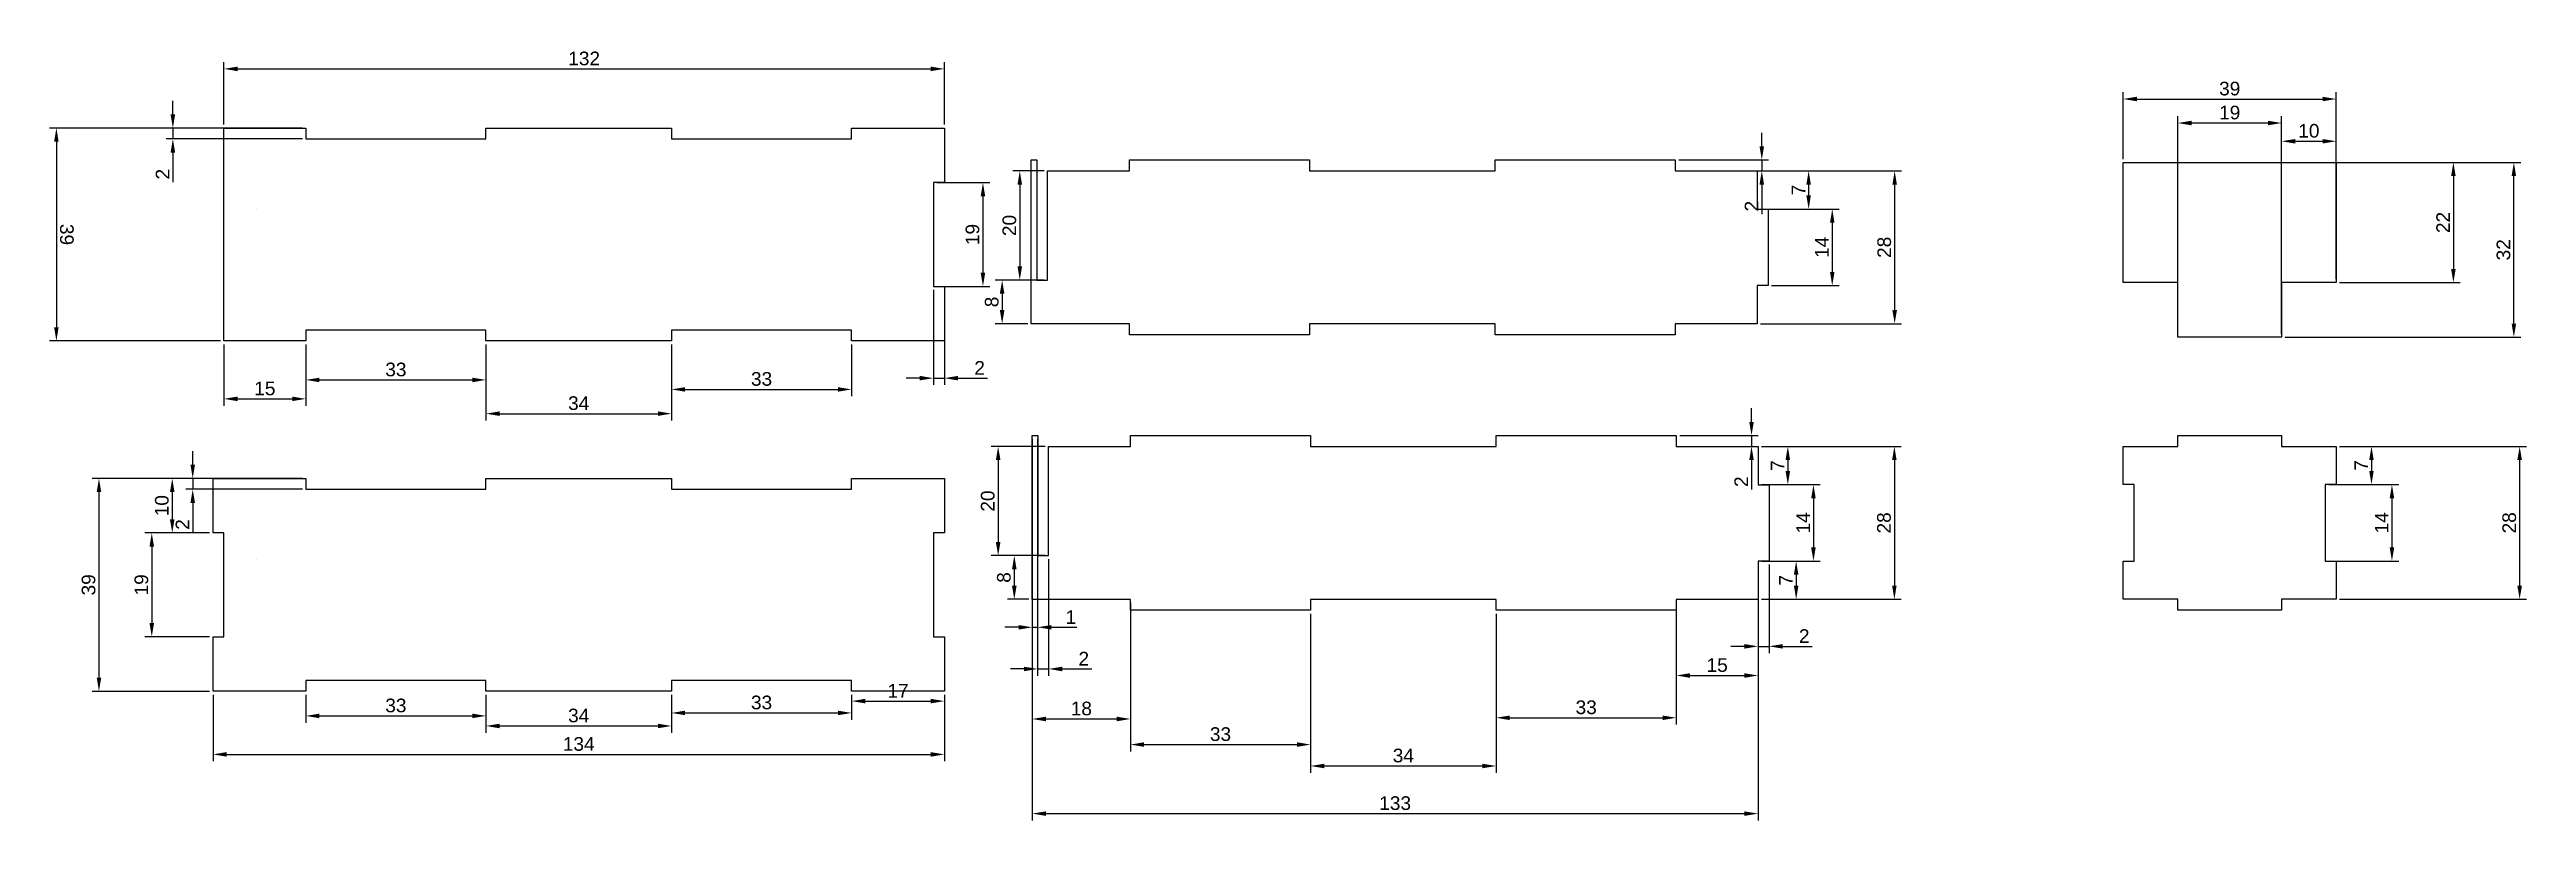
# Model space of a CAD drawing. Header units: millimetres. Extents: x 20 to 474, y 11 to 153.
import ezdxf

# ---------------------------------------------------------------- set-up
doc = ezdxf.new("R2010")
doc.units = ezdxf.units.MM
doc.styles.get("Standard").update_dxf_attribs({"font": 'arial.ttf'})
doc.dimstyles.new('ISO-25', dxfattribs={"dimtxt": 2.5, "dimasz": 2.5, "dimexe": 1.25, "dimexo": 0.625, "dimtad": 1, "dimtxsty": 'Standard', "dimcen": 2.5, "dimadec": 0, "dimazin": 0, "dimtfac": 1, "dimtmove": 0, "dimatfit": 3, "dimfxl": 1, "dimarcsym": 0})

msp = doc.modelspace()

# ---------------------------------------------------------------- blocks, each defined once
blk = doc.blocks.new('*D2')
at = {"color": 0, "lineweight": -2, "transparency": 16777216}
for p, q in [((42.64, 140.8), (42.64, 143.3)), ((66.38, 138.3), (41.39, 138.3)), ((66.38, 136.3), (41.39, 136.3)), ((42.64, 138.3), (42.64, 136.3)), ((42.64, 133.8), (42.64, 128.39))]:
    blk.add_line(p, q, dxfattribs=at)
at = {"color": 0, "transparency": 16777216}
for points in [[(42.22, 140.8), (43.06, 140.8), (42.64, 138.3)], [(42.22, 133.8), (43.06, 133.8), (42.64, 136.3)]]:
    blk.add_solid(points, dxfattribs=at)
at = {"layer": 'Defpoints', "color": 0, "transparency": 16777216}
for p in [(42.64, 136.3), (67, 138.3), (67, 136.3)]:
    blk.add_point(p, dxfattribs=at)
at = {"color": 0, "transparency": 16777216, "insert": (40.76, 129.85), "char_height": 2.5, "attachment_point": 5, "rotation": 90}
blk.add_mtext('2', dxfattribs=at)
blk = doc.blocks.new('*D3')
at = {"color": 0, "lineweight": -2, "transparency": 16777216}
for p, q in [((51.37, 138.3), (20.05, 138.3)), ((21.3, 135.8), (21.3, 101.8)), ((51.38, 99.3), (20.05, 99.3))]:
    blk.add_line(p, q, dxfattribs=at)
at = {"color": 0, "transparency": 16777216}
for points in [[(21.71, 135.8), (20.88, 135.8), (21.3, 138.3)], [(21.71, 101.8), (20.88, 101.8), (21.3, 99.3)]]:
    blk.add_solid(points, dxfattribs=at)
at = {"layer": 'Defpoints', "color": 0, "transparency": 16777216}
for p in [(52, 138.3), (21.3, 99.3), (52, 99.3)]:
    blk.add_point(p, dxfattribs=at)
at = {"color": 0, "transparency": 16777216, "insert": (23.2, 118.8), "char_height": 2.5, "attachment_point": 5, "rotation": 270.0036}
blk.add_mtext('39', dxfattribs=at)
blk = doc.blocks.new('*D4')
at = {"color": 0, "lineweight": -2, "transparency": 16777216}
for p, q in [((182.63, 128.3), (192.31, 128.3)), ((191.06, 125.8), (191.06, 111.8)), ((182.63, 109.3), (192.31, 109.3))]:
    blk.add_line(p, q, dxfattribs=at)
at = {"color": 0, "transparency": 16777216}
for points in [[(190.65, 125.8), (191.48, 125.8), (191.06, 128.3)], [(190.65, 111.8), (191.48, 111.8), (191.06, 109.3)]]:
    blk.add_solid(points, dxfattribs=at)
at = {"layer": 'Defpoints', "color": 0, "transparency": 16777216}
for p in [(182, 128.3), (182, 109.3), (191.06, 109.3)]:
    blk.add_point(p, dxfattribs=at)
at = {"color": 0, "transparency": 16777216, "insert": (189.16, 118.8), "char_height": 2.5, "attachment_point": 5, "rotation": 90}
blk.add_mtext('19', dxfattribs=at)
blk = doc.blocks.new('*D5')
at = {"color": 0, "lineweight": -2, "transparency": 16777216}
for p, q in [((67, 98.67), (67, 90.92)), ((100, 98.67), (100, 90.92)), ((69.5, 92.17), (97.5, 92.17))]:
    blk.add_line(p, q, dxfattribs=at)
at = {"color": 0, "transparency": 16777216}
for points in [[(69.5, 92.58), (69.5, 91.75), (67, 92.17)], [(97.5, 92.58), (97.5, 91.75), (100, 92.17)]]:
    blk.add_solid(points, dxfattribs=at)
at = {"layer": 'Defpoints', "color": 0, "transparency": 16777216}
for p in [(67, 99.3), (100, 99.3), (100, 92.17)]:
    blk.add_point(p, dxfattribs=at)
at = {"color": 0, "transparency": 16777216, "insert": (83.5, 94.07), "char_height": 2.5, "attachment_point": 5}
blk.add_mtext('33', dxfattribs=at)
blk = doc.blocks.new('*D6')
at = {"color": 0, "lineweight": -2, "transparency": 16777216}
for p, q in [((100, 98.67), (100, 84.74)), ((134, 98.67), (134, 84.74)), ((102.5, 85.99), (131.5, 85.99))]:
    blk.add_line(p, q, dxfattribs=at)
at = {"color": 0, "transparency": 16777216}
for points in [[(102.5, 86.41), (102.5, 85.58), (100, 85.99)], [(131.5, 86.41), (131.5, 85.58), (134, 85.99)]]:
    blk.add_solid(points, dxfattribs=at)
at = {"layer": 'Defpoints', "color": 0, "transparency": 16777216}
for p in [(100, 99.3), (134, 99.3), (134, 85.99)]:
    blk.add_point(p, dxfattribs=at)
at = {"color": 0, "transparency": 16777216, "insert": (117, 87.9), "char_height": 2.5, "attachment_point": 5}
blk.add_mtext('34', dxfattribs=at)
blk = doc.blocks.new('*D7')
at = {"color": 0, "lineweight": -2, "transparency": 16777216}
for p, q in [((134, 98.67), (134, 89.18)), ((167, 98.67), (167, 89.18)), ((136.5, 90.43), (164.5, 90.43))]:
    blk.add_line(p, q, dxfattribs=at)
at = {"color": 0, "transparency": 16777216}
for points in [[(136.5, 90.85), (136.5, 90.02), (134, 90.43)], [(164.5, 90.85), (164.5, 90.02), (167, 90.43)]]:
    blk.add_solid(points, dxfattribs=at)
at = {"layer": 'Defpoints', "color": 0, "transparency": 16777216}
for p in [(134, 99.3), (167, 99.3), (167, 90.43)]:
    blk.add_point(p, dxfattribs=at)
at = {"color": 0, "transparency": 16777216, "insert": (150.5, 92.34), "char_height": 2.5, "attachment_point": 5}
blk.add_mtext('33', dxfattribs=at)
blk = doc.blocks.new('*D8')
at = {"color": 0, "lineweight": -2, "transparency": 16777216}
for p, q in [((52, 138.92), (52, 150.38)), ((184, 138.92), (184, 150.38)), ((54.5, 149.13), (181.5, 149.13))]:
    blk.add_line(p, q, dxfattribs=at)
at = {"color": 0, "transparency": 16777216}
for points in [[(54.5, 149.54), (54.5, 148.71), (52, 149.13)], [(181.5, 149.54), (181.5, 148.71), (184, 149.13)]]:
    blk.add_solid(points, dxfattribs=at)
at = {"layer": 'Defpoints', "color": 0, "transparency": 16777216}
for p in [(184, 149.13), (52, 138.3), (184, 138.3)]:
    blk.add_point(p, dxfattribs=at)
at = {"color": 0, "transparency": 16777216, "insert": (118, 151.03), "char_height": 2.5, "attachment_point": 5}
blk.add_mtext('132', dxfattribs=at)
blk = doc.blocks.new('*D9')
at = {"color": 0, "lineweight": -2, "transparency": 16777216}
for p, q in [((52, 98.67), (52, 87.45)), ((67, 98.67), (67, 87.45)), ((54.5, 88.7), (64.5, 88.7))]:
    blk.add_line(p, q, dxfattribs=at)
at = {"color": 0, "transparency": 16777216}
for points in [[(54.5, 89.12), (54.5, 88.28), (52, 88.7)], [(64.5, 89.12), (64.5, 88.28), (67, 88.7)]]:
    blk.add_solid(points, dxfattribs=at)
at = {"layer": 'Defpoints', "color": 0, "transparency": 16777216}
for p in [(52, 99.3), (67, 99.3), (67, 88.7)]:
    blk.add_point(p, dxfattribs=at)
at = {"color": 0, "transparency": 16777216, "insert": (59.5, 90.6), "char_height": 2.5, "attachment_point": 5}
blk.add_mtext('15', dxfattribs=at)
blk = doc.blocks.new('*D10')
at = {"color": 0, "lineweight": -2, "transparency": 16777216}
for p, q in [((182, 108.67), (182, 91.24)), ((184, 108.67), (184, 91.24)), ((179.5, 92.49), (177, 92.49)), ((182, 92.49), (184, 92.49)), ((186.5, 92.49), (191.91, 92.49))]:
    blk.add_line(p, q, dxfattribs=at)
at = {"color": 0, "transparency": 16777216}
for points in [[(179.5, 92.91), (179.5, 92.08), (182, 92.49)], [(186.5, 92.91), (186.5, 92.08), (184, 92.49)]]:
    blk.add_solid(points, dxfattribs=at)
at = {"layer": 'Defpoints', "color": 0, "transparency": 16777216}
for p in [(182, 109.3), (184, 109.3), (184, 92.49)]:
    blk.add_point(p, dxfattribs=at)
at = {"color": 0, "transparency": 16777216, "insert": (190.45, 94.37), "char_height": 2.5, "attachment_point": 5}
blk.add_mtext('2', dxfattribs=at)
blk = doc.blocks.new('*D11')
at = {"color": 0, "lineweight": -2, "transparency": 16777216}
for p, q in [((50, 34.52), (50, 22.34)), ((184, 34.52), (184, 22.34)), ((52.5, 23.59), (181.5, 23.59))]:
    blk.add_line(p, q, dxfattribs=at)
at = {"color": 0, "transparency": 16777216}
for points in [[(52.5, 24.01), (52.5, 23.17), (50, 23.59)], [(181.5, 24.01), (181.5, 23.17), (184, 23.59)]]:
    blk.add_solid(points, dxfattribs=at)
at = {"layer": 'Defpoints', "color": 0, "transparency": 16777216}
for p in [(50, 35.14), (184, 35.14), (184, 23.59)]:
    blk.add_point(p, dxfattribs=at)
at = {"color": 0, "transparency": 16777216, "insert": (117, 25.49), "char_height": 2.5, "attachment_point": 5}
blk.add_mtext('134', dxfattribs=at)
blk = doc.blocks.new('*D12')
at = {"color": 0, "lineweight": -2, "transparency": 16777216}
for p, q in [((67, 34.52), (67, 29.39)), ((100, 34.52), (100, 29.39)), ((69.5, 30.64), (97.5, 30.64))]:
    blk.add_line(p, q, dxfattribs=at)
at = {"color": 0, "transparency": 16777216}
for points in [[(69.5, 31.06), (69.5, 30.22), (67, 30.64)], [(97.5, 31.06), (97.5, 30.22), (100, 30.64)]]:
    blk.add_solid(points, dxfattribs=at)
at = {"layer": 'Defpoints', "color": 0, "transparency": 16777216}
for p in [(67, 35.14), (100, 35.14), (100, 30.64)]:
    blk.add_point(p, dxfattribs=at)
at = {"color": 0, "transparency": 16777216, "insert": (83.5, 32.54), "char_height": 2.5, "attachment_point": 5}
blk.add_mtext('33', dxfattribs=at)
blk = doc.blocks.new('*D13')
at = {"color": 0, "lineweight": -2, "transparency": 16777216}
for p, q in [((100, 34.52), (100, 27.55)), ((134, 34.52), (134, 27.55)), ((102.5, 28.8), (131.5, 28.8))]:
    blk.add_line(p, q, dxfattribs=at)
at = {"color": 0, "transparency": 16777216}
for points in [[(102.5, 29.21), (102.5, 28.38), (100, 28.8)], [(131.5, 29.21), (131.5, 28.38), (134, 28.8)]]:
    blk.add_solid(points, dxfattribs=at)
at = {"layer": 'Defpoints', "color": 0, "transparency": 16777216}
for p in [(100, 35.14), (134, 35.14), (134, 28.8)]:
    blk.add_point(p, dxfattribs=at)
at = {"color": 0, "transparency": 16777216, "insert": (117, 30.7), "char_height": 2.5, "attachment_point": 5}
blk.add_mtext('34', dxfattribs=at)
blk = doc.blocks.new('*D14')
at = {"color": 0, "lineweight": -2, "transparency": 16777216}
for p, q in [((134, 34.52), (134, 29.93)), ((167, 34.52), (167, 29.93)), ((136.5, 31.18), (164.5, 31.18))]:
    blk.add_line(p, q, dxfattribs=at)
at = {"color": 0, "transparency": 16777216}
for points in [[(136.5, 31.6), (136.5, 30.77), (134, 31.18)], [(164.5, 31.6), (164.5, 30.77), (167, 31.18)]]:
    blk.add_solid(points, dxfattribs=at)
at = {"layer": 'Defpoints', "color": 0, "transparency": 16777216}
for p in [(134, 35.14), (167, 35.14), (167, 31.18)]:
    blk.add_point(p, dxfattribs=at)
at = {"color": 0, "transparency": 16777216, "insert": (150.5, 33.09), "char_height": 2.5, "attachment_point": 5}
blk.add_mtext('33', dxfattribs=at)
blk = doc.blocks.new('*D15')
at = {"color": 0, "lineweight": -2, "transparency": 16777216}
for p, q in [((167, 34.52), (167, 32.1)), ((169.5, 33.35), (181.5, 33.35)), ((184, 34.52), (184, 32.1))]:
    blk.add_line(p, q, dxfattribs=at)
at = {"color": 0, "transparency": 16777216}
for points in [[(169.5, 33.77), (169.5, 32.94), (167, 33.35)], [(181.5, 33.77), (181.5, 32.94), (184, 33.35)]]:
    blk.add_solid(points, dxfattribs=at)
at = {"layer": 'Defpoints', "color": 0, "transparency": 16777216}
for p in [(167, 35.14), (184, 35.14), (184, 33.35)]:
    blk.add_point(p, dxfattribs=at)
at = {"color": 0, "transparency": 16777216, "insert": (175.5, 35.23), "char_height": 2.5, "attachment_point": 5}
blk.add_mtext('17', dxfattribs=at)
blk = doc.blocks.new('*D16')
at = {"color": 0, "lineweight": -2, "transparency": 16777216}
for p, q in [((49.38, 64.14), (37.53, 64.14)), ((38.78, 61.64), (38.78, 47.64)), ((49.38, 45.14), (37.53, 45.14))]:
    blk.add_line(p, q, dxfattribs=at)
at = {"color": 0, "transparency": 16777216}
for points in [[(38.36, 61.64), (39.19, 61.64), (38.78, 64.14)], [(38.36, 47.64), (39.19, 47.64), (38.78, 45.14)]]:
    blk.add_solid(points, dxfattribs=at)
at = {"layer": 'Defpoints', "color": 0, "transparency": 16777216}
for p in [(50, 64.14), (38.78, 45.14), (50, 45.14)]:
    blk.add_point(p, dxfattribs=at)
at = {"color": 0, "transparency": 16777216, "insert": (36.88, 54.64), "char_height": 2.5, "attachment_point": 5, "rotation": 90}
blk.add_mtext('19', dxfattribs=at)
blk = doc.blocks.new('*D17')
at = {"color": 0, "lineweight": -2, "transparency": 16777216}
for p, q in [((200.09, 81.36), (200.09, 45.62)), ((201.09, 81.36), (201.09, 45.62)), ((197.59, 46.87), (195.09, 46.87)), ((200.09, 46.87), (201.09, 46.87)), ((203.59, 46.87), (208.26, 46.87))]:
    blk.add_line(p, q, dxfattribs=at)
at = {"color": 0, "transparency": 16777216}
for points in [[(197.59, 47.28), (197.59, 46.45), (200.09, 46.87)], [(203.59, 47.28), (203.59, 46.45), (201.09, 46.87)]]:
    blk.add_solid(points, dxfattribs=at)
at = {"layer": 'Defpoints', "color": 0, "transparency": 16777216}
for p in [(200.09, 81.99), (201.09, 81.99), (201.09, 46.87)]:
    blk.add_point(p, dxfattribs=at)
at = {"color": 0, "transparency": 16777216, "insert": (207.18, 48.75), "char_height": 2.5, "attachment_point": 5}
blk.add_mtext('1', dxfattribs=at)
blk = doc.blocks.new('*D18')
at = {"color": 0, "lineweight": -2, "transparency": 16777216}
for p, q in [((201.09, 59.36), (201.09, 37.99)), ((203.09, 59.36), (203.09, 37.99)), ((198.59, 39.24), (196.09, 39.24)), ((201.09, 39.24), (203.09, 39.24)), ((205.59, 39.24), (211, 39.24))]:
    blk.add_line(p, q, dxfattribs=at)
at = {"color": 0, "transparency": 16777216}
for points in [[(198.59, 39.65), (198.59, 38.82), (201.09, 39.24)], [(205.59, 39.65), (205.59, 38.82), (203.09, 39.24)]]:
    blk.add_solid(points, dxfattribs=at)
at = {"layer": 'Defpoints', "color": 0, "transparency": 16777216}
for p in [(201.09, 59.99), (203.09, 59.99), (203.09, 39.24)]:
    blk.add_point(p, dxfattribs=at)
at = {"color": 0, "transparency": 16777216, "insert": (209.54, 41.12), "char_height": 2.5, "attachment_point": 5}
blk.add_mtext('2', dxfattribs=at)
blk = doc.blocks.new('*D19')
at = {"color": 0, "lineweight": -2, "transparency": 16777216}
for p, q in [((200.09, 51.36), (200.09, 28.83)), ((218.09, 51.36), (218.09, 28.83)), ((202.59, 30.08), (215.59, 30.08))]:
    blk.add_line(p, q, dxfattribs=at)
at = {"color": 0, "transparency": 16777216}
for points in [[(202.59, 30.5), (202.59, 29.66), (200.09, 30.08)], [(215.59, 30.5), (215.59, 29.66), (218.09, 30.08)]]:
    blk.add_solid(points, dxfattribs=at)
at = {"layer": 'Defpoints', "color": 0, "transparency": 16777216}
for p in [(200.09, 51.99), (218.09, 51.99), (218.09, 30.08)]:
    blk.add_point(p, dxfattribs=at)
at = {"color": 0, "transparency": 16777216, "insert": (209.09, 31.98), "char_height": 2.5, "attachment_point": 5}
blk.add_mtext('18', dxfattribs=at)
blk = doc.blocks.new('*D20')
at = {"color": 0, "lineweight": -2, "transparency": 16777216}
for p, q in [((218.09, 49.36), (218.09, 24.14)), ((251.09, 49.36), (251.09, 24.14)), ((220.59, 25.39), (248.59, 25.39))]:
    blk.add_line(p, q, dxfattribs=at)
at = {"color": 0, "transparency": 16777216}
for points in [[(220.59, 25.81), (220.59, 24.97), (218.09, 25.39)], [(248.59, 25.81), (248.59, 24.97), (251.09, 25.39)]]:
    blk.add_solid(points, dxfattribs=at)
at = {"layer": 'Defpoints', "color": 0, "transparency": 16777216}
for p in [(218.09, 49.99), (251.09, 49.99), (251.09, 25.39)]:
    blk.add_point(p, dxfattribs=at)
at = {"color": 0, "transparency": 16777216, "insert": (234.59, 27.29), "char_height": 2.5, "attachment_point": 5}
blk.add_mtext('33', dxfattribs=at)
blk = doc.blocks.new('*D21')
at = {"color": 0, "lineweight": -2, "transparency": 16777216}
for p, q in [((251.09, 49.36), (251.09, 20.22)), ((285.09, 49.36), (285.09, 20.22)), ((253.59, 21.47), (282.59, 21.47))]:
    blk.add_line(p, q, dxfattribs=at)
at = {"color": 0, "transparency": 16777216}
for points in [[(253.59, 21.88), (253.59, 21.05), (251.09, 21.47)], [(282.59, 21.88), (282.59, 21.05), (285.09, 21.47)]]:
    blk.add_solid(points, dxfattribs=at)
at = {"layer": 'Defpoints', "color": 0, "transparency": 16777216}
for p in [(251.09, 49.99), (285.09, 49.99), (285.09, 21.47)]:
    blk.add_point(p, dxfattribs=at)
at = {"color": 0, "transparency": 16777216, "insert": (268.09, 23.37), "char_height": 2.5, "attachment_point": 5}
blk.add_mtext('34', dxfattribs=at)
blk = doc.blocks.new('*D22')
at = {"color": 0, "lineweight": -2, "transparency": 16777216}
for p, q in [((285.09, 49.36), (285.09, 29.05)), ((318.09, 49.36), (318.09, 29.05)), ((287.59, 30.3), (315.59, 30.3))]:
    blk.add_line(p, q, dxfattribs=at)
at = {"color": 0, "transparency": 16777216}
for points in [[(287.59, 30.71), (287.59, 29.88), (285.09, 30.3)], [(315.59, 30.71), (315.59, 29.88), (318.09, 30.3)]]:
    blk.add_solid(points, dxfattribs=at)
at = {"layer": 'Defpoints', "color": 0, "transparency": 16777216}
for p in [(285.09, 49.99), (318.09, 49.99), (318.09, 30.3)]:
    blk.add_point(p, dxfattribs=at)
at = {"color": 0, "transparency": 16777216, "insert": (301.59, 32.2), "char_height": 2.5, "attachment_point": 5}
blk.add_mtext('33', dxfattribs=at)
blk = doc.blocks.new('*D23')
at = {"color": 0, "lineweight": -2, "transparency": 16777216}
for p, q in [((318.09, 51.36), (318.09, 36.79)), ((333.09, 51.36), (333.09, 36.79)), ((320.59, 38.04), (330.59, 38.04))]:
    blk.add_line(p, q, dxfattribs=at)
at = {"color": 0, "transparency": 16777216}
for points in [[(320.59, 38.45), (320.59, 37.62), (318.09, 38.04)], [(330.59, 38.45), (330.59, 37.62), (333.09, 38.04)]]:
    blk.add_solid(points, dxfattribs=at)
at = {"layer": 'Defpoints', "color": 0, "transparency": 16777216}
for p in [(318.09, 51.99), (333.09, 51.99), (333.09, 38.04)]:
    blk.add_point(p, dxfattribs=at)
at = {"color": 0, "transparency": 16777216, "insert": (325.59, 39.94), "char_height": 2.5, "attachment_point": 5}
blk.add_mtext('15', dxfattribs=at)
blk = doc.blocks.new('*D24')
at = {"color": 0, "lineweight": -2, "transparency": 16777216}
for p, q in [((333.09, 58.36), (333.09, 42.13)), ((335.09, 58.36), (335.09, 42.13)), ((330.59, 43.38), (328.09, 43.38)), ((333.09, 43.38), (335.09, 43.38)), ((337.59, 43.38), (343, 43.38))]:
    blk.add_line(p, q, dxfattribs=at)
at = {"color": 0, "transparency": 16777216}
for points in [[(330.59, 43.79), (330.59, 42.96), (333.09, 43.38)], [(337.59, 43.79), (337.59, 42.96), (335.09, 43.38)]]:
    blk.add_solid(points, dxfattribs=at)
at = {"layer": 'Defpoints', "color": 0, "transparency": 16777216}
for p in [(333.09, 58.99), (335.09, 58.99), (335.09, 43.38)]:
    blk.add_point(p, dxfattribs=at)
at = {"color": 0, "transparency": 16777216, "insert": (341.54, 45.26), "char_height": 2.5, "attachment_point": 5}
blk.add_mtext('2', dxfattribs=at)
blk = doc.blocks.new('*D25')
at = {"color": 0, "lineweight": -2, "transparency": 16777216}
for p, q in [((200.09, 51.36), (200.09, 11.5)), ((333.09, 51.36), (333.09, 11.5)), ((202.59, 12.75), (330.59, 12.75))]:
    blk.add_line(p, q, dxfattribs=at)
at = {"color": 0, "transparency": 16777216}
for points in [[(202.59, 13.16), (202.59, 12.33), (200.09, 12.75)], [(330.59, 13.16), (330.59, 12.33), (333.09, 12.75)]]:
    blk.add_solid(points, dxfattribs=at)
at = {"layer": 'Defpoints', "color": 0, "transparency": 16777216}
for p in [(200.09, 51.99), (333.09, 51.99), (333.09, 12.75)]:
    blk.add_point(p, dxfattribs=at)
at = {"color": 0, "transparency": 16777216, "insert": (266.59, 14.65), "char_height": 2.5, "attachment_point": 5}
blk.add_mtext('133', dxfattribs=at)
blk = doc.blocks.new('*D26')
at = {"color": 0, "lineweight": -2, "transparency": 16777216}
for p, q in [((333.72, 79.99), (339.79, 79.99)), ((338.54, 77.49), (338.54, 75.49)), ((333.72, 72.99), (339.79, 72.99))]:
    blk.add_line(p, q, dxfattribs=at)
at = {"color": 0, "transparency": 16777216}
for points in [[(338.12, 77.49), (338.95, 77.49), (338.54, 79.99)], [(338.12, 75.49), (338.95, 75.49), (338.54, 72.99)]]:
    blk.add_solid(points, dxfattribs=at)
at = {"layer": 'Defpoints', "color": 0, "transparency": 16777216}
for p in [(333.09, 79.99), (333.09, 72.99), (338.54, 72.99)]:
    blk.add_point(p, dxfattribs=at)
at = {"color": 0, "transparency": 16777216, "insert": (336.66, 76.49), "char_height": 2.5, "attachment_point": 5, "rotation": 90}
blk.add_mtext('7', dxfattribs=at)
blk = doc.blocks.new('*D27')
at = {"color": 0, "lineweight": -2, "transparency": 16777216}
for p, q in [((335.72, 72.99), (344.48, 72.99)), ((343.23, 70.49), (343.23, 61.49)), ((335.72, 58.99), (344.48, 58.99))]:
    blk.add_line(p, q, dxfattribs=at)
at = {"color": 0, "transparency": 16777216}
for points in [[(342.81, 70.49), (343.64, 70.49), (343.23, 72.99)], [(342.81, 61.49), (343.64, 61.49), (343.23, 58.99)]]:
    blk.add_solid(points, dxfattribs=at)
at = {"layer": 'Defpoints', "color": 0, "transparency": 16777216}
for p in [(335.09, 72.99), (335.09, 58.99), (343.23, 58.99)]:
    blk.add_point(p, dxfattribs=at)
at = {"color": 0, "transparency": 16777216, "insert": (341.35, 65.99), "char_height": 2.5, "attachment_point": 5, "rotation": 90}
blk.add_mtext('14', dxfattribs=at)
blk = doc.blocks.new('*D28')
at = {"color": 0, "lineweight": -2, "transparency": 16777216}
for p, q in [((333.72, 58.99), (341.31, 58.99)), ((340.06, 56.49), (340.06, 54.49)), ((333.72, 51.99), (341.31, 51.99))]:
    blk.add_line(p, q, dxfattribs=at)
at = {"color": 0, "transparency": 16777216}
for points in [[(339.65, 56.49), (340.48, 56.49), (340.06, 58.99)], [(339.65, 54.49), (340.48, 54.49), (340.06, 51.99)]]:
    blk.add_solid(points, dxfattribs=at)
at = {"layer": 'Defpoints', "color": 0, "transparency": 16777216}
for p in [(333.09, 58.99), (333.09, 51.99), (340.06, 51.99)]:
    blk.add_point(p, dxfattribs=at)
at = {"color": 0, "transparency": 16777216, "insert": (338.19, 55.49), "char_height": 2.5, "attachment_point": 5, "rotation": 90}
blk.add_mtext('7', dxfattribs=at)
blk = doc.blocks.new('*D29')
at = {"color": 0, "lineweight": -2, "transparency": 16777216}
for p, q in [((331.88, 84.49), (331.88, 86.99)), ((318.72, 81.99), (333.13, 81.99)), ((331.88, 81.99), (331.88, 79.99)), ((318.72, 79.99), (333.13, 79.99)), ((331.88, 77.49), (331.88, 72.08))]:
    blk.add_line(p, q, dxfattribs=at)
at = {"color": 0, "transparency": 16777216}
for points in [[(331.47, 84.49), (332.3, 84.49), (331.88, 81.99)], [(331.47, 77.49), (332.3, 77.49), (331.88, 79.99)]]:
    blk.add_solid(points, dxfattribs=at)
at = {"layer": 'Defpoints', "color": 0, "transparency": 16777216}
for p in [(318.09, 81.99), (318.09, 79.99), (331.88, 79.99)]:
    blk.add_point(p, dxfattribs=at)
at = {"color": 0, "transparency": 16777216, "insert": (330, 73.53), "char_height": 2.5, "attachment_point": 5, "rotation": 90}
blk.add_mtext('2', dxfattribs=at)
blk = doc.blocks.new('*D30')
at = {"color": 0, "lineweight": -2, "transparency": 16777216}
for p, q in [((333.72, 79.99), (359.31, 79.99)), ((358.06, 77.49), (358.06, 54.49)), ((333.72, 51.99), (359.31, 51.99))]:
    blk.add_line(p, q, dxfattribs=at)
at = {"color": 0, "transparency": 16777216}
for points in [[(357.64, 77.49), (358.47, 77.49), (358.06, 79.99)], [(357.64, 54.49), (358.47, 54.49), (358.06, 51.99)]]:
    blk.add_solid(points, dxfattribs=at)
at = {"layer": 'Defpoints', "color": 0, "transparency": 16777216}
for p in [(333.09, 79.99), (333.09, 51.99), (358.06, 51.99)]:
    blk.add_point(p, dxfattribs=at)
at = {"color": 0, "transparency": 16777216, "insert": (356.16, 65.99), "char_height": 2.5, "attachment_point": 5, "rotation": 90}
blk.add_mtext('28', dxfattribs=at)
blk = doc.blocks.new('*D31')
at = {"color": 0, "lineweight": -2, "transparency": 16777216}
for p, q in [((49.38, 74.14), (27.85, 74.14)), ((29.1, 71.64), (29.1, 37.64)), ((49.38, 35.14), (27.85, 35.14))]:
    blk.add_line(p, q, dxfattribs=at)
at = {"color": 0, "transparency": 16777216}
for points in [[(28.69, 71.64), (29.52, 71.64), (29.1, 74.14)], [(28.69, 37.64), (29.52, 37.64), (29.1, 35.14)]]:
    blk.add_solid(points, dxfattribs=at)
at = {"layer": 'Defpoints', "color": 0, "transparency": 16777216}
for p in [(50, 74.14), (29.1, 35.14), (50, 35.14)]:
    blk.add_point(p, dxfattribs=at)
at = {"color": 0, "transparency": 16777216, "insert": (27.2, 54.64), "char_height": 2.5, "attachment_point": 5, "rotation": 90}
blk.add_mtext('39', dxfattribs=at)
blk = doc.blocks.new('*D32')
at = {"color": 0, "lineweight": -2, "transparency": 16777216}
for p, q in [((49.38, 74.14), (41.28, 74.14)), ((42.53, 71.64), (42.53, 66.64)), ((49.38, 64.14), (41.28, 64.14))]:
    blk.add_line(p, q, dxfattribs=at)
at = {"color": 0, "transparency": 16777216}
for points in [[(42.11, 71.64), (42.94, 71.64), (42.53, 74.14)], [(42.11, 66.64), (42.94, 66.64), (42.53, 64.14)]]:
    blk.add_solid(points, dxfattribs=at)
at = {"layer": 'Defpoints', "color": 0, "transparency": 16777216}
for p in [(50, 74.14), (42.53, 64.14), (50, 64.14)]:
    blk.add_point(p, dxfattribs=at)
at = {"color": 0, "transparency": 16777216, "insert": (40.63, 69.14), "char_height": 2.5, "attachment_point": 5, "rotation": 90}
blk.add_mtext('10', dxfattribs=at)
blk = doc.blocks.new('*D33')
at = {"color": 0, "lineweight": -2, "transparency": 16777216}
for p, q in [((46.28, 76.64), (46.28, 79.14)), ((66.38, 74.14), (45.03, 74.14)), ((46.28, 74.14), (46.28, 72.14)), ((66.38, 72.14), (45.03, 72.14)), ((46.28, 69.64), (46.28, 64.24))]:
    blk.add_line(p, q, dxfattribs=at)
at = {"color": 0, "transparency": 16777216}
for points in [[(45.86, 76.64), (46.69, 76.64), (46.28, 74.14)], [(45.86, 69.64), (46.69, 69.64), (46.28, 72.14)]]:
    blk.add_solid(points, dxfattribs=at)
at = {"layer": 'Defpoints', "color": 0, "transparency": 16777216}
for p in [(67, 74.14), (46.28, 72.14), (67, 72.14)]:
    blk.add_point(p, dxfattribs=at)
at = {"color": 0, "transparency": 16777216, "insert": (44.4, 65.69), "char_height": 2.5, "attachment_point": 5, "rotation": 90}
blk.add_mtext('2', dxfattribs=at)
blk = doc.blocks.new('*D34')
at = {"color": 0, "lineweight": -2, "transparency": 16777216}
for p, q in [((400, 132.62), (400, 144.86)), ((402.5, 143.61), (436.5, 143.61)), ((439, 132.62), (439, 144.86))]:
    blk.add_line(p, q, dxfattribs=at)
at = {"color": 0, "transparency": 16777216}
for points in [[(402.5, 144.03), (402.5, 143.2), (400, 143.61)], [(436.5, 144.03), (436.5, 143.2), (439, 143.61)]]:
    blk.add_solid(points, dxfattribs=at)
at = {"layer": 'Defpoints', "color": 0, "transparency": 16777216}
for p in [(439, 143.61), (400, 132), (439, 132)]:
    blk.add_point(p, dxfattribs=at)
at = {"color": 0, "transparency": 16777216, "insert": (419.5, 145.51), "char_height": 2.5, "attachment_point": 5}
blk.add_mtext('39', dxfattribs=at)
blk = doc.blocks.new('*D35')
at = {"color": 0, "lineweight": -2, "transparency": 16777216}
for p, q in [((439.63, 132), (461.73, 132)), ((460.48, 129.5), (460.48, 112.5)), ((439.63, 110), (461.73, 110))]:
    blk.add_line(p, q, dxfattribs=at)
at = {"color": 0, "transparency": 16777216}
for points in [[(460.06, 129.5), (460.9, 129.5), (460.48, 132)], [(460.06, 112.5), (460.9, 112.5), (460.48, 110)]]:
    blk.add_solid(points, dxfattribs=at)
at = {"layer": 'Defpoints', "color": 0, "transparency": 16777216}
for p in [(439, 132), (439, 110), (460.48, 110)]:
    blk.add_point(p, dxfattribs=at)
at = {"color": 0, "transparency": 16777216, "insert": (458.6, 121), "char_height": 2.5, "attachment_point": 5, "rotation": 90}
blk.add_mtext('22', dxfattribs=at)
blk = doc.blocks.new('*D36')
at = {"color": 0, "lineweight": -2, "transparency": 16777216}
for p, q in [((429, 110.62), (429, 137.13)), ((439, 110.62), (439, 137.13)), ((431.5, 135.88), (436.5, 135.88))]:
    blk.add_line(p, q, dxfattribs=at)
at = {"color": 0, "transparency": 16777216}
for points in [[(431.5, 136.29), (431.5, 135.46), (429, 135.88)], [(436.5, 136.29), (436.5, 135.46), (439, 135.88)]]:
    blk.add_solid(points, dxfattribs=at)
at = {"layer": 'Defpoints', "color": 0, "transparency": 16777216}
for p in [(439, 135.88), (429, 110), (439, 110)]:
    blk.add_point(p, dxfattribs=at)
at = {"color": 0, "transparency": 16777216, "insert": (434, 137.78), "char_height": 2.5, "attachment_point": 5}
blk.add_mtext('10', dxfattribs=at)
blk = doc.blocks.new('*D37')
at = {"color": 0, "lineweight": -2, "transparency": 16777216}
for p, q in [((410, 100.62), (410, 140.47)), ((426.5, 139.22), (412.5, 139.22)), ((429, 100.62), (429, 140.47))]:
    blk.add_line(p, q, dxfattribs=at)
at = {"color": 0, "transparency": 16777216}
for points in [[(412.5, 139.63), (412.5, 138.8), (410, 139.22)], [(426.5, 139.63), (426.5, 138.8), (429, 139.22)]]:
    blk.add_solid(points, dxfattribs=at)
at = {"layer": 'Defpoints', "color": 0, "transparency": 16777216}
for p in [(410, 139.22), (410, 100), (429, 100)]:
    blk.add_point(p, dxfattribs=at)
at = {"color": 0, "transparency": 16777216, "insert": (419.5, 141.12), "char_height": 2.5, "attachment_point": 5}
blk.add_mtext('19', dxfattribs=at)
blk = doc.blocks.new('*D38')
at = {"color": 0, "lineweight": -2, "transparency": 16777216}
for p, q in [((429.63, 132), (472.81, 132)), ((471.56, 102.5), (471.56, 129.5)), ((429.63, 100), (472.81, 100))]:
    blk.add_line(p, q, dxfattribs=at)
at = {"color": 0, "transparency": 16777216}
for points in [[(471.15, 129.5), (471.98, 129.5), (471.56, 132)], [(471.15, 102.5), (471.98, 102.5), (471.56, 100)]]:
    blk.add_solid(points, dxfattribs=at)
at = {"layer": 'Defpoints', "color": 0, "transparency": 16777216}
for p in [(429, 132), (471.56, 132), (429, 100)]:
    blk.add_point(p, dxfattribs=at)
at = {"color": 0, "transparency": 16777216, "insert": (469.66, 116), "char_height": 2.5, "attachment_point": 5, "rotation": 90}
blk.add_mtext('32', dxfattribs=at)
blk = doc.blocks.new('*D39')
at = {"color": 0, "lineweight": -2, "transparency": 16777216}
for p, q in [((437.63, 73), (450.47, 73)), ((449.22, 70.5), (449.22, 61.5)), ((437.63, 59), (450.47, 59))]:
    blk.add_line(p, q, dxfattribs=at)
at = {"color": 0, "transparency": 16777216}
for points in [[(448.81, 70.5), (449.64, 70.5), (449.22, 73)], [(448.81, 61.5), (449.64, 61.5), (449.22, 59)]]:
    blk.add_solid(points, dxfattribs=at)
at = {"layer": 'Defpoints', "color": 0, "transparency": 16777216}
for p in [(437, 73), (437, 59), (449.22, 59)]:
    blk.add_point(p, dxfattribs=at)
at = {"color": 0, "transparency": 16777216, "insert": (447.34, 66), "char_height": 2.5, "attachment_point": 5, "rotation": 90}
blk.add_mtext('14', dxfattribs=at)
blk = doc.blocks.new('*D40')
at = {"color": 0, "lineweight": -2, "transparency": 16777216}
for p, q in [((439.63, 80), (473.87, 80)), ((472.62, 77.5), (472.62, 54.5)), ((439.63, 52), (473.87, 52))]:
    blk.add_line(p, q, dxfattribs=at)
at = {"color": 0, "transparency": 16777216}
for points in [[(472.2, 77.5), (473.04, 77.5), (472.62, 80)], [(472.2, 54.5), (473.04, 54.5), (472.62, 52)]]:
    blk.add_solid(points, dxfattribs=at)
at = {"layer": 'Defpoints', "color": 0, "transparency": 16777216}
for p in [(439, 80), (439, 52), (472.62, 52)]:
    blk.add_point(p, dxfattribs=at)
at = {"color": 0, "transparency": 16777216, "insert": (470.72, 66), "char_height": 2.5, "attachment_point": 5, "rotation": 90}
blk.add_mtext('28', dxfattribs=at)
blk = doc.blocks.new('*D41')
at = {"color": 0, "lineweight": -2, "transparency": 16777216}
for p, q in [((439.63, 80), (446.72, 80)), ((445.47, 77.5), (445.47, 75.5)), ((439.63, 73), (446.72, 73))]:
    blk.add_line(p, q, dxfattribs=at)
at = {"color": 0, "transparency": 16777216}
for points in [[(445.06, 77.5), (445.89, 77.5), (445.47, 80)], [(445.06, 75.5), (445.89, 75.5), (445.47, 73)]]:
    blk.add_solid(points, dxfattribs=at)
at = {"layer": 'Defpoints', "color": 0, "transparency": 16777216}
for p in [(439, 80), (439, 73), (445.47, 73)]:
    blk.add_point(p, dxfattribs=at)
at = {"color": 0, "transparency": 16777216, "insert": (443.6, 76.5), "char_height": 2.5, "attachment_point": 5, "rotation": 90}
blk.add_mtext('7', dxfattribs=at)
blk = doc.blocks.new('*D42')
at = {"color": 0, "lineweight": -2, "transparency": 16777216}
for p, q in [((333.77, 134.95), (333.77, 137.45)), ((318.54, 132.45), (335.02, 132.45)), ((333.77, 132.45), (333.77, 130.45)), ((318.54, 130.45), (335.02, 130.45)), ((333.77, 127.95), (333.77, 122.54))]:
    blk.add_line(p, q, dxfattribs=at)
at = {"color": 0, "transparency": 16777216}
for points in [[(333.35, 134.95), (334.18, 134.95), (333.77, 132.45)], [(333.35, 127.95), (334.18, 127.95), (333.77, 130.45)]]:
    blk.add_solid(points, dxfattribs=at)
at = {"layer": 'Defpoints', "color": 0, "transparency": 16777216}
for p in [(317.92, 132.45), (317.92, 130.45), (333.77, 130.45)]:
    blk.add_point(p, dxfattribs=at)
at = {"color": 0, "transparency": 16777216, "insert": (331.89, 123.99), "char_height": 2.5, "attachment_point": 5, "rotation": 90}
blk.add_mtext('2', dxfattribs=at)
blk = doc.blocks.new('*D43')
at = {"color": 0, "lineweight": -2, "transparency": 16777216}
for p, q in [((333.54, 130.45), (343.6, 130.45)), ((342.35, 127.95), (342.35, 125.95)), ((333.54, 123.45), (343.6, 123.45))]:
    blk.add_line(p, q, dxfattribs=at)
at = {"color": 0, "transparency": 16777216}
for points in [[(341.93, 127.95), (342.76, 127.95), (342.35, 130.45)], [(341.93, 125.95), (342.76, 125.95), (342.35, 123.45)]]:
    blk.add_solid(points, dxfattribs=at)
at = {"layer": 'Defpoints', "color": 0, "transparency": 16777216}
for p in [(332.92, 130.45), (332.92, 123.45), (342.35, 123.45)]:
    blk.add_point(p, dxfattribs=at)
at = {"color": 0, "transparency": 16777216, "insert": (340.47, 126.95), "char_height": 2.5, "attachment_point": 5, "rotation": 90}
blk.add_mtext('7', dxfattribs=at)
blk = doc.blocks.new('*D44')
at = {"color": 0, "lineweight": -2, "transparency": 16777216}
for p, q in [((335.54, 123.45), (347.92, 123.45)), ((346.67, 120.95), (346.67, 111.95)), ((335.54, 109.45), (347.92, 109.45))]:
    blk.add_line(p, q, dxfattribs=at)
at = {"color": 0, "transparency": 16777216}
for points in [[(346.26, 120.95), (347.09, 120.95), (346.67, 123.45)], [(346.26, 111.95), (347.09, 111.95), (346.67, 109.45)]]:
    blk.add_solid(points, dxfattribs=at)
at = {"layer": 'Defpoints', "color": 0, "transparency": 16777216}
for p in [(334.92, 123.45), (334.92, 109.45), (346.67, 109.45)]:
    blk.add_point(p, dxfattribs=at)
at = {"color": 0, "transparency": 16777216, "insert": (344.79, 116.45), "char_height": 2.5, "attachment_point": 5, "rotation": 90}
blk.add_mtext('14', dxfattribs=at)
blk = doc.blocks.new('*D45')
at = {"color": 0, "lineweight": -2, "transparency": 16777216}
for p, q in [((333.54, 130.45), (359.36, 130.45)), ((358.11, 127.95), (358.11, 104.95)), ((333.54, 102.45), (359.36, 102.45))]:
    blk.add_line(p, q, dxfattribs=at)
at = {"color": 0, "transparency": 16777216}
for points in [[(357.7, 127.95), (358.53, 127.95), (358.11, 130.45)], [(357.7, 104.95), (358.53, 104.95), (358.11, 102.45)]]:
    blk.add_solid(points, dxfattribs=at)
at = {"layer": 'Defpoints', "color": 0, "transparency": 16777216}
for p in [(332.92, 130.45), (332.92, 102.45), (358.11, 102.45)]:
    blk.add_point(p, dxfattribs=at)
at = {"color": 0, "transparency": 16777216, "insert": (356.21, 116.45), "char_height": 2.5, "attachment_point": 5, "rotation": 90}
blk.add_mtext('28', dxfattribs=at)
blk = doc.blocks.new('*D46')
at = {"color": 0, "lineweight": -2, "transparency": 16777216}
for p, q in [((202.29, 130.45), (196.56, 130.45)), ((197.81, 127.95), (197.81, 112.95)), ((202.29, 110.45), (196.56, 110.45))]:
    blk.add_line(p, q, dxfattribs=at)
at = {"color": 0, "transparency": 16777216}
for points in [[(197.4, 127.95), (198.23, 127.95), (197.81, 130.45)], [(197.4, 112.95), (198.23, 112.95), (197.81, 110.45)]]:
    blk.add_solid(points, dxfattribs=at)
at = {"layer": 'Defpoints', "color": 0, "transparency": 16777216}
for p in [(202.92, 130.45), (197.81, 110.45), (202.92, 110.45)]:
    blk.add_point(p, dxfattribs=at)
at = {"color": 0, "transparency": 16777216, "insert": (195.91, 120.45), "char_height": 2.5, "attachment_point": 5, "rotation": 90}
blk.add_mtext('20', dxfattribs=at)
blk = doc.blocks.new('*D47')
at = {"color": 0, "lineweight": -2, "transparency": 16777216}
for p, q in [((199.29, 110.45), (193.33, 110.45)), ((194.58, 107.95), (194.58, 104.95)), ((199.29, 102.45), (193.33, 102.45))]:
    blk.add_line(p, q, dxfattribs=at)
at = {"color": 0, "transparency": 16777216}
for points in [[(194.16, 107.95), (195, 107.95), (194.58, 110.45)], [(194.16, 104.95), (195, 104.95), (194.58, 102.45)]]:
    blk.add_solid(points, dxfattribs=at)
at = {"layer": 'Defpoints', "color": 0, "transparency": 16777216}
for p in [(199.92, 110.45), (194.58, 102.45), (199.92, 102.45)]:
    blk.add_point(p, dxfattribs=at)
at = {"color": 0, "transparency": 16777216, "insert": (192.68, 106.45), "char_height": 2.5, "attachment_point": 5, "rotation": 90}
blk.add_mtext('8', dxfattribs=at)
blk = doc.blocks.new('*D48')
at = {"color": 0, "lineweight": -2, "transparency": 16777216}
for p, q in [((202.47, 79.99), (192.6, 79.99)), ((193.85, 77.49), (193.85, 62.49)), ((202.47, 59.99), (192.6, 59.99))]:
    blk.add_line(p, q, dxfattribs=at)
at = {"color": 0, "transparency": 16777216}
for points in [[(193.43, 77.49), (194.27, 77.49), (193.85, 79.99)], [(193.43, 62.49), (194.27, 62.49), (193.85, 59.99)]]:
    blk.add_solid(points, dxfattribs=at)
at = {"layer": 'Defpoints', "color": 0, "transparency": 16777216}
for p in [(203.09, 79.99), (193.85, 59.99), (203.09, 59.99)]:
    blk.add_point(p, dxfattribs=at)
at = {"color": 0, "transparency": 16777216, "insert": (191.95, 69.99), "char_height": 2.5, "attachment_point": 5, "rotation": 90}
blk.add_mtext('20', dxfattribs=at)
blk = doc.blocks.new('*D49')
at = {"color": 0, "lineweight": -2, "transparency": 16777216}
for p, q in [((199.47, 59.99), (195.56, 59.99)), ((196.81, 57.49), (196.81, 54.49)), ((199.47, 51.99), (195.56, 51.99))]:
    blk.add_line(p, q, dxfattribs=at)
at = {"color": 0, "transparency": 16777216}
for points in [[(196.39, 57.49), (197.23, 57.49), (196.81, 59.99)], [(196.39, 54.49), (197.23, 54.49), (196.81, 51.99)]]:
    blk.add_solid(points, dxfattribs=at)
at = {"layer": 'Defpoints', "color": 0, "transparency": 16777216}
for p in [(200.09, 59.99), (196.81, 51.99), (200.09, 51.99)]:
    blk.add_point(p, dxfattribs=at)
at = {"color": 0, "transparency": 16777216, "insert": (194.91, 55.99), "char_height": 2.5, "attachment_point": 5, "rotation": 90}
blk.add_mtext('8', dxfattribs=at)

# ---------------------------------------------------------------- dimensions: what is measured, and where the dimension line sits
for base, p1, p2, picture, middle in [((184, 149.127), (51.998, 138.299), (184, 138.299), '*D8', (117.999, 151.029)), ((439, 143.612), (400, 132), (439, 132), '*D34', (419.5, 145.514)), ((410, 139.216), (429, 100), (410, 100), '*D37', (419.5, 141.118)), ((439, 135.875), (429, 110), (439, 110), '*D36', (434, 137.777)), ((184, 92.492), (182, 109.299), (184, 109.299), '*D10', (190.453, 94.372)), ((67, 88.702), (52, 99.299), (67, 99.299), '*D9', (59.5, 90.603)), ((100, 92.167), (67, 99.299), (100, 99.299), '*D5', (83.5, 94.069)), ((134, 85.994), (100, 99.299), (134, 99.299), '*D6', (117, 87.897)), ((167, 90.434), (134, 99.299), (167, 99.299), '*D7', (150.5, 92.336)), ((201.092, 46.866), (200.092, 81.986), (201.092, 81.986), '*D17', (207.177, 48.746)), ((203.092, 39.235), (201.092, 59.986), (203.092, 59.986), '*D18', (209.545, 41.115)), ((335.092, 43.377), (333.092, 58.986), (335.092, 58.986), '*D24', (341.545, 45.258)), ((218.092, 30.079), (200.092, 51.986), (218.092, 51.986), '*D19', (209.092, 31.98)), ((333.092, 12.747), (200.092, 51.986), (333.092, 51.986), '*D25', (266.592, 14.649)), ((251.092, 25.391), (218.092, 49.986), (251.092, 49.986), '*D20', (234.592, 27.294)), ((285.092, 21.467), (251.092, 49.986), (285.092, 49.986), '*D21', (268.092, 23.37)), ((318.092, 30.297), (285.092, 49.986), (318.092, 49.986), '*D22', (301.592, 32.199)), ((333.092, 38.036), (318.092, 51.986), (333.092, 51.986), '*D23', (325.592, 39.938)), ((184, 33.353), (167, 35.143), (184, 35.143), '*D15', (175.5, 35.233)), ((184, 23.59), (50, 35.143), (184, 35.143), '*D11', (117, 25.493)), ((100, 30.641), (67, 35.143), (100, 35.143), '*D12', (83.5, 32.543)), ((134, 28.797), (100, 35.143), (134, 35.143), '*D13', (117, 30.699)), ((167, 31.183), (134, 35.143), (167, 35.143), '*D14', (150.5, 33.085))]:
    dim = msp.add_linear_dim(base=base, p1=p1, p2=p2, dimstyle='ISO-25')
    dim.commit()
    dim.dimension.update_dxf_attribs({"geometry": picture, "text_midpoint": middle})
for base, p1, p2, picture, middle in [((42.64, 136.299), (67, 138.299), (67, 136.299), '*D2', (40.76, 129.846)), ((333.768, 130.447), (317.919, 132.447), (317.919, 130.447), '*D42', (331.888, 123.994)), ((471.564, 132), (429, 100), (429, 132), '*D38', (469.662, 116)), ((460.482, 110), (439, 132), (439, 110), '*D35', (458.601, 121)), ((191.062, 109.299), (182, 128.299), (182, 109.299), '*D4', (189.161, 118.799)), ((197.813, 110.447), (202.919, 130.447), (202.919, 110.447), '*D46', (195.912, 120.447)), ((342.348, 123.447), (332.919, 130.447), (332.919, 123.447), '*D43', (340.473, 126.947)), ((358.114, 102.447), (332.919, 130.447), (332.919, 102.447), '*D45', (356.212, 116.447)), ((346.673, 109.447), (334.919, 123.447), (334.919, 109.447), '*D44', (344.793, 116.447)), ((194.581, 102.447), (199.919, 110.447), (199.919, 102.447), '*D47', (192.68, 106.447)), ((331.883, 79.986), (318.092, 81.986), (318.092, 79.986), '*D29', (330.003, 73.533)), ((46.278, 72.143), (67, 74.143), (67, 72.143), '*D33', (44.398, 65.69)), ((193.852, 59.986), (203.092, 79.986), (203.092, 59.986), '*D48', (191.95, 69.986)), ((338.536, 72.986), (333.092, 79.986), (333.092, 72.986), '*D26', (336.661, 76.486)), ((358.057, 51.986), (333.092, 79.986), (333.092, 51.986), '*D30', (356.155, 65.986)), ((472.62, 52), (439, 80), (439, 52), '*D40', (470.718, 66)), ((445.473, 73), (439, 80), (439, 73), '*D41', (443.598, 76.5)), ((29.104, 35.143), (50, 74.143), (50, 35.143), '*D31', (27.201, 54.643)), ((42.528, 64.143), (50, 74.143), (50, 64.143), '*D32', (40.627, 69.143)), ((343.225, 58.986), (335.092, 72.986), (335.092, 58.986), '*D27', (341.345, 65.986)), ((449.223, 59), (437, 73), (437, 59), '*D39', (447.343, 66)), ((38.778, 45.143), (50, 64.143), (50, 45.143), '*D16', (36.877, 54.643)), ((196.81, 51.986), (200.092, 59.986), (200.092, 51.986), '*D49', (194.909, 55.986)), ((340.063, 51.986), (333.092, 58.986), (333.092, 51.986), '*D28', (338.188, 55.486))]:
    dim = msp.add_linear_dim(base=base, p1=p1, p2=p2, angle=90, dimstyle='ISO-25')
    dim.commit()
    dim.dimension.update_dxf_attribs({"geometry": picture, "text_midpoint": middle})
dim = msp.add_aligned_dim(p1=(51.998, 138.299), p2=(52, 99.299), distance=-30.703, dimstyle='ISO-25')
dim.commit()
dim.dimension.update_dxf_attribs({"geometry": '*D3', "text_midpoint": (23.199, 118.797)})

# ---------------------------------------------------------------- linework, layer by layer
for p, q in [((51.998, 128.299), (51.998, 138.299)), ((51.998, 138.299), (67, 138.299)), ((67, 138.299), (67, 136.299)), ((67, 136.299), (100, 136.299)), ((100, 136.299), (100, 138.299)), ((100, 138.299), (100, 138.299)), ((100, 138.299), (134, 138.299)), ((134, 138.299), (134, 136.299)), ((134, 136.299), (167, 136.299)), ((167, 136.299), (167, 138.299)), ((167, 138.299), (184, 138.299)), ((184, 138.299), (184, 128.299)), ((199.919, 102.447), (199.919, 132.447)), ((199.919, 132.447), (200.919, 132.447)), ((200.919, 132.447), (200.919, 110.447)), ((217.919, 130.447), (217.919, 132.447)), ((217.919, 132.447), (250.919, 132.447)), ((250.919, 132.447), (250.919, 130.447)), ((284.919, 130.447), (284.919, 132.447)), ((284.919, 132.447), (317.919, 132.447)), ((317.919, 132.447), (317.919, 130.447)), ((400, 110), (400, 132)), ((400, 132), (439, 132)), ((439, 132), (439, 110)), ((52, 109.299), (52, 128.299)), ((184, 128.299), (182, 128.299)), ((182, 128.299), (182, 109.299)), ((202.919, 110.447), (202.919, 130.447)), ((202.919, 130.447), (217.919, 130.447)), ((250.919, 130.447), (284.919, 130.447)), ((317.919, 130.447), (332.919, 130.447)), ((332.919, 130.447), (332.919, 123.447)), ((58.046, 123.485), (58.046, 123.485)), ((332.919, 123.447), (334.919, 123.447)), ((334.919, 123.447), (334.919, 109.447)), ((52, 99.299), (52, 109.299)), ((182, 109.299), (184, 109.299)), ((184, 109.299), (184, 99.299)), ((200.919, 110.447), (202.919, 110.447)), ((334.919, 109.447), (332.919, 109.447)), ((332.919, 109.447), (332.919, 102.447)), ((410, 110), (400, 110)), ((410, 100), (410, 110)), ((439, 110), (429, 110)), ((429, 110), (429, 100)), ((100, 101.299), (67, 101.299)), ((67, 101.299), (67, 99.299)), ((100, 99.299), (100, 101.299)), ((167, 101.299), (134, 101.299)), ((134, 101.299), (134, 99.299)), ((167, 99.299), (167, 101.299)), ((217.919, 102.447), (199.919, 102.447)), ((217.919, 100.447), (217.919, 102.447)), ((250.919, 100.447), (217.919, 100.447)), ((284.919, 102.447), (250.919, 102.447)), ((250.919, 102.447), (250.919, 100.447)), ((284.919, 100.447), (284.919, 102.447)), ((317.919, 100.447), (284.919, 100.447)), ((332.919, 102.447), (317.919, 102.447)), ((317.919, 102.447), (317.919, 100.447)), ((429, 100), (410, 100)), ((67, 99.299), (52, 99.299)), ((134, 99.299), (100, 99.299)), ((184, 99.299), (167, 99.299)), ((200.092, 51.986), (200.092, 81.986)), ((200.092, 81.986), (201.092, 81.986)), ((201.092, 81.986), (201.092, 59.986)), ((218.092, 79.986), (218.092, 81.986)), ((218.092, 81.986), (251.092, 81.986)), ((251.092, 81.986), (251.092, 79.986)), ((285.092, 79.986), (285.092, 81.986)), ((285.092, 81.986), (318.092, 81.986)), ((318.092, 81.986), (318.092, 79.986)), ((410, 80), (410, 82)), ((410, 82), (429, 82)), ((429, 82), (429, 80)), ((203.092, 59.986), (203.092, 79.986)), ((203.092, 79.986), (218.092, 79.986)), ((251.092, 79.986), (285.092, 79.986)), ((318.092, 79.986), (333.092, 79.986)), ((333.092, 79.986), (333.092, 72.986)), ((400, 73), (400, 80)), ((400, 80), (410, 80)), ((429, 80), (439, 80)), ((439, 80), (439, 73)), ((50, 64.143), (50, 74.143)), ((50, 74.143), (67, 74.143)), ((67, 74.143), (67, 72.143)), ((100, 72.143), (100, 74.143)), ((100, 74.143), (100, 74.143)), ((100, 74.143), (134, 74.143)), ((134, 74.143), (134, 72.143)), ((167, 72.143), (167, 74.143)), ((167, 74.143), (184, 74.143)), ((184, 74.143), (184, 64.143)), ((333.092, 72.986), (335.092, 72.986)), ((335.092, 72.986), (335.092, 58.986)), ((402, 73), (400, 73)), ((402, 59), (402, 73)), ((439, 73), (437, 73)), ((437, 73), (437, 59)), ((67, 72.143), (100, 72.143)), ((134, 72.143), (167, 72.143)), ((52, 64.143), (50, 64.143)), ((52, 45.143), (52, 64.143)), ((184, 64.143), (182, 64.143)), ((182, 64.143), (182, 45.143)), ((58.046, 59.329), (58.046, 59.329)), ((201.092, 59.986), (203.092, 59.986)), ((400, 52), (400, 59)), ((400, 59), (402, 59)), ((437, 59), (439, 59)), ((439, 59), (439, 52)), ((335.092, 58.986), (333.092, 58.986)), ((333.092, 58.986), (333.092, 51.986)), ((218.092, 51.986), (200.092, 51.986)), ((218.092, 49.986), (218.092, 51.986)), ((251.092, 49.986), (218.092, 49.986)), ((285.092, 51.986), (251.092, 51.986)), ((251.092, 51.986), (251.092, 49.986)), ((285.092, 49.986), (285.092, 51.986)), ((318.092, 49.986), (285.092, 49.986)), ((333.092, 51.986), (318.092, 51.986)), ((318.092, 51.986), (318.092, 49.986)), ((410, 52), (400, 52)), ((410, 50), (410, 52)), ((429, 50), (410, 50)), ((439, 52), (429, 52)), ((429, 52), (429, 50)), ((50, 35.143), (50, 45.143)), ((50, 45.143), (52, 45.143)), ((182, 45.143), (184, 45.143)), ((184, 45.143), (184, 35.143)), ((100, 37.143), (67, 37.143)), ((67, 37.143), (67, 35.143)), ((100, 35.143), (100, 37.143)), ((167, 37.143), (134, 37.143)), ((134, 37.143), (134, 35.143)), ((167, 35.143), (167, 37.143)), ((67, 35.143), (50, 35.143)), ((134, 35.143), (100, 35.143)), ((184, 35.143), (167, 35.143))]:
    msp.add_line(p, q)

msp.set_redraw_order([(e.dxf.handle, doc.entitydb.next_handle()) for e in msp.query("TEXT MTEXT ATTDEF DIMENSION ARC_DIMENSION")])  # texts and dimensions are drawn at this point

doc.saveas('drawing.dxf')
